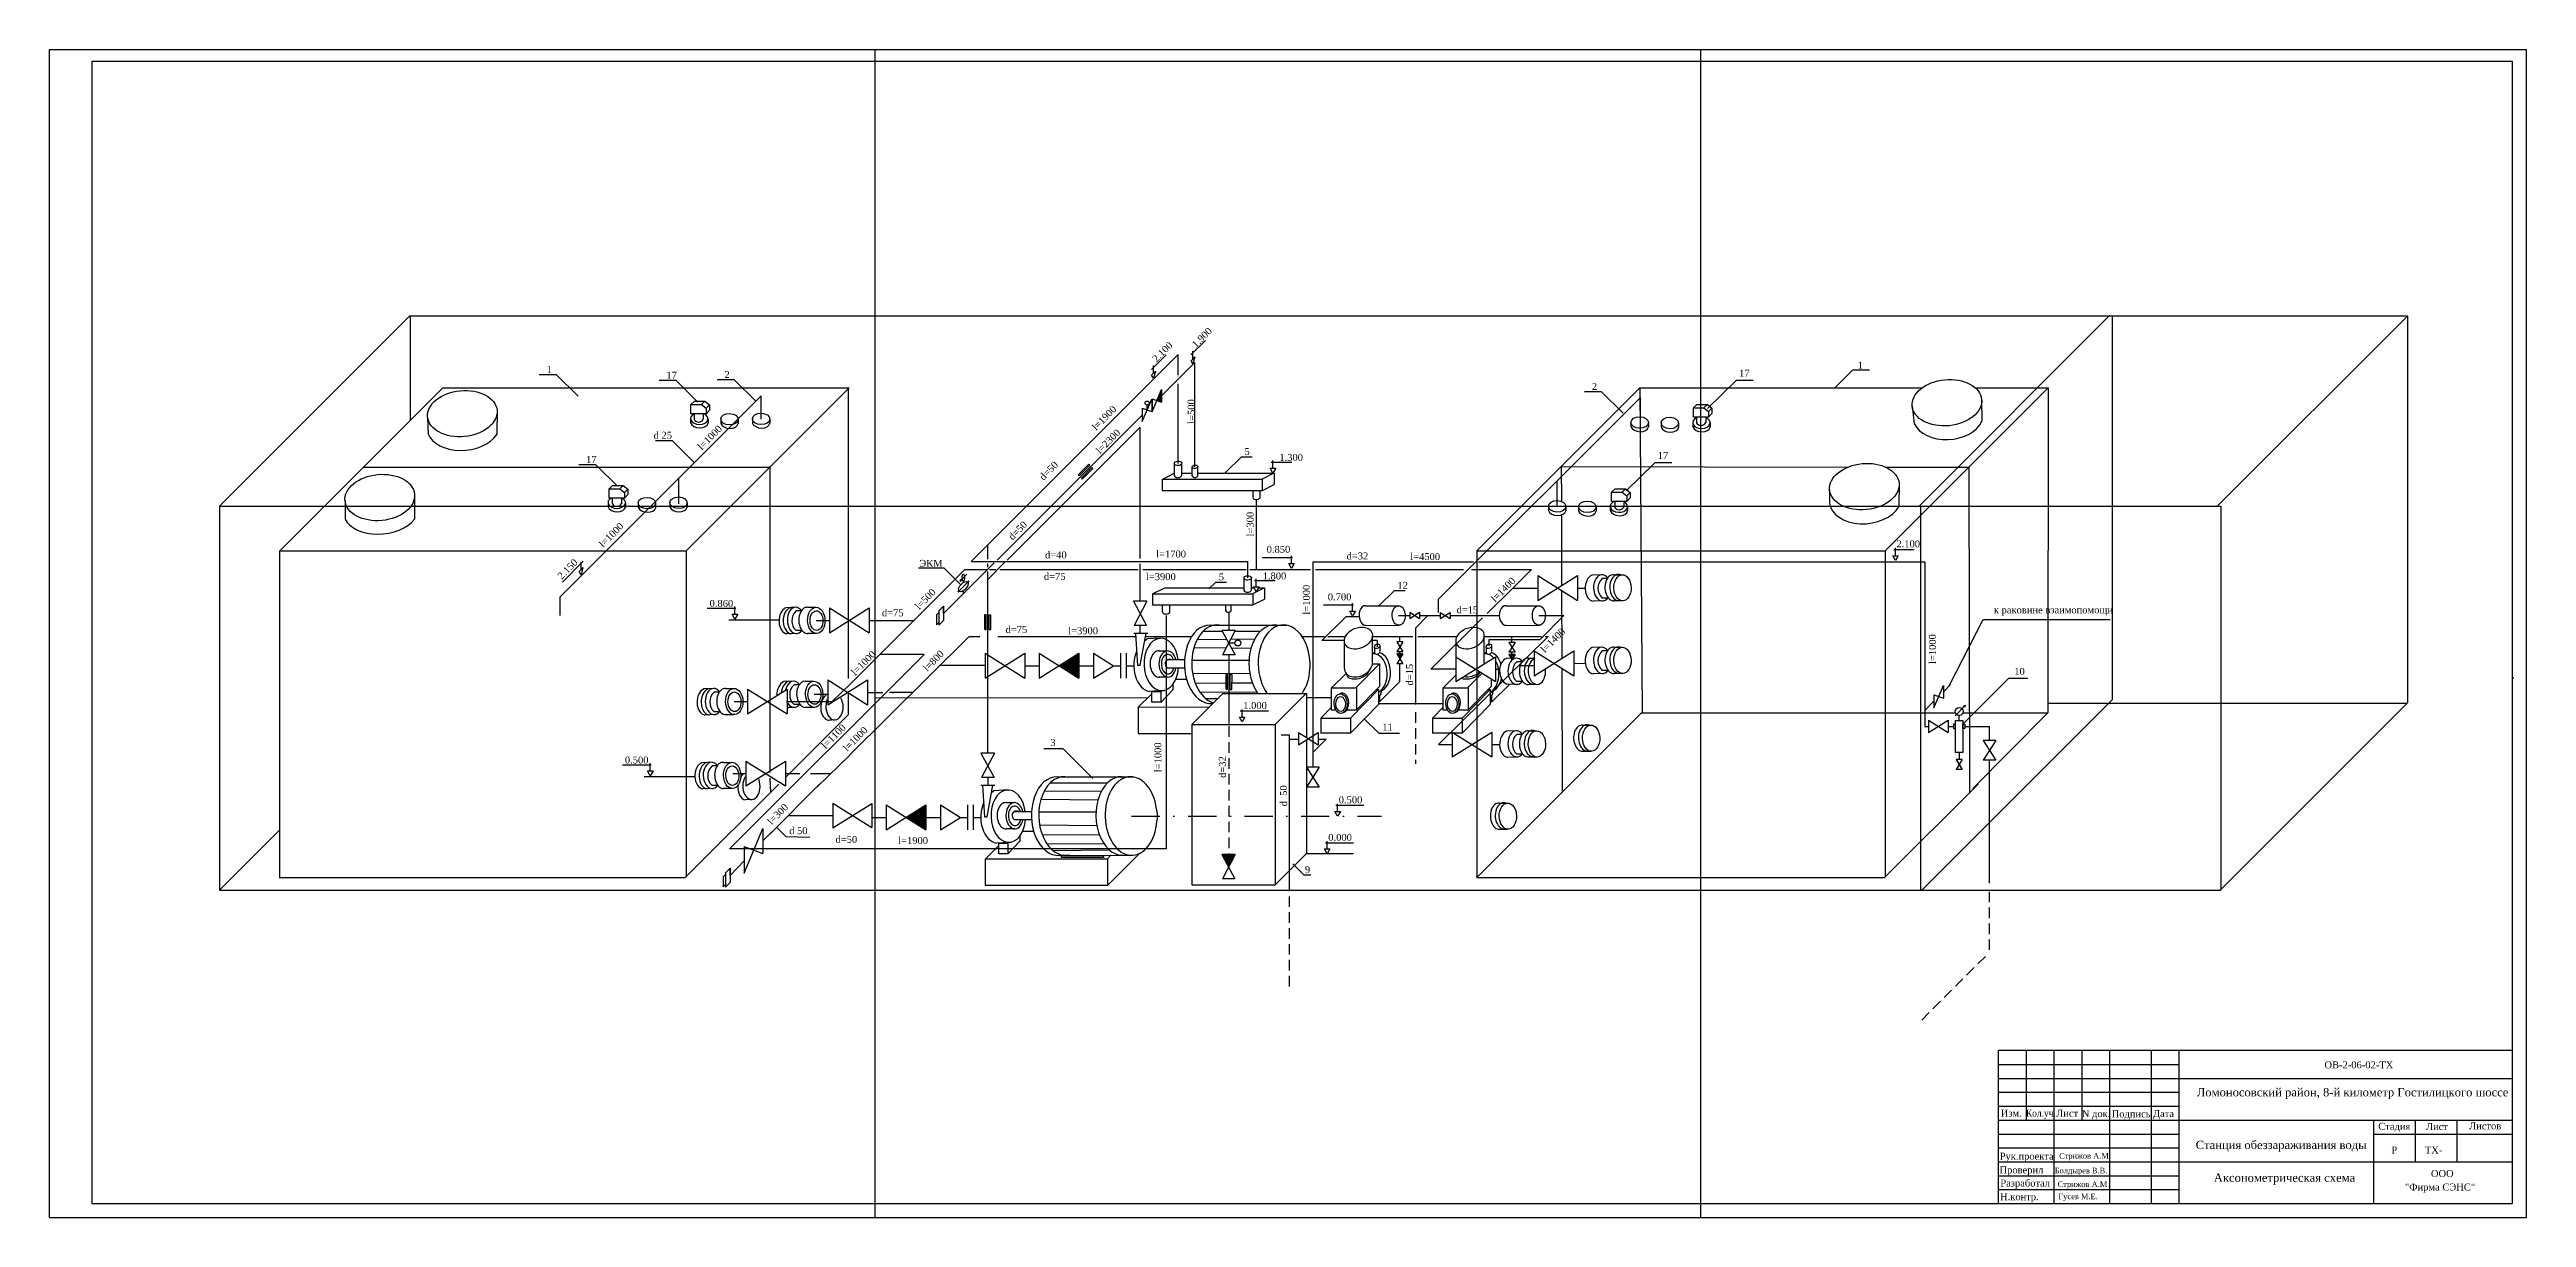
# Model space of a CAD drawing. Header units: millimetres. Extents: x 158645 to 1043550, y -60647 to 236438.
# Drawn here: x 372829 to 461929, y 86887 to 128887 of the extents above; entities that cross this region are included whole.
import ezdxf

# ---------------------------------------------------------------- set-up
doc = ezdxf.new("R2010")
doc.units = ezdxf.units.MM
doc.linetypes.add('DASHDOT', pattern=[25.4, 12.7, -6.35, 0, -6.35])
doc.linetypes.add('DASHED', pattern=[19.05, 12.7, -6.35])
doc.layers.add('опорудование', color=7, linetype='Continuous')
doc.styles.add('CН', font='TIMES.TTF')
doc.styles.add('СН с наклоном', font='TIMES.TTF', dxfattribs={"oblique": 15})
doc.dimstyles.new('СИС', dxfattribs={"dimscale": 0, "dimtxt": 100, "dimasz": 150, "dimexe": 100, "dimexo": 0.625, "dimgap": 100, "dimtad": 1, "dimdsep": 46, "dimtxsty": 'CН', "dimblk": 'OBLIQUE', "dimcen": 2.5, "dimclrd": 3, "dimclre": 3, "dimclrt": 7, "dimadec": 0, "dimazin": 0, "dimtm": 1e-09, "dimtfac": 1, "dimtmove": 0, "dimatfit": 3, "dimldrblk": 'NONE', "dimfxl": 0, "dimtolj": 1, "dimtzin": 0, "dimarcsym": 0})

msp = doc.modelspace()

# ---------------------------------------------------------------- texts
at = {"layer": 'опорудование', "color": 7, "ltscale": 80, "style": 'CН'}
for s, rotation, p in [('1.900', 44.96807246, (414069.028, 118142.94)), ('2.100', 44.96807246, (412649.494, 117626.017)), ('l=1900', 45.35493435, (410478.608, 115168.123)), ('l=500', 90.41991294, (414024.998, 115429.04)), ('l=1000', 45.35493435, (396291.444, 114463.437)), ('l=2300', 45.35493435, (410618.049, 114328.178)), ('d=50', 45.35493435, (408585.934, 113375.473)), ('l=1000', 45.35493435, (392744.99, 110963.185)), ('d=50', 45.35493435, (407470.818, 111226.216)), ('l=300', 90.41991294, (416146.658, 111378.992)), ('2.150', 45.35493435, (391256.703, 109815.563)), ('l=1000', 90.41991294, (418169.505, 108567.843)), ('l=1400', 45.35493435, (424832.112, 108995.615)), ('l=500', 45.35493435, (404110.741, 108724.434)), ('l=1400', 45.35493435, (426619.294, 107170.595)), ('l=1000', 90.41991294, (440690.963, 106791.072)), ('l=1000', 45.35493435, (401815.014, 106356.263)), ('l=800', 45.35493435, (404402.152, 106504.647)), ('d=15', 90.41991294, (421881.022, 106017.316)), ('l=1100', 45.35493435, (400744.581, 103715.942)), ('l=1000', 45.35493435, (401523.603, 103626.998)), ('l=1000', 90.41991294, (412827.579, 102897.911)), ('d=32', 90.41991294, (415146.526, 102695.089)), ('l=300', 45.35493435, (398800.514, 100990.414)), ('d  50', 90.41991294, (417349.03, 101673.565))]:
    msp.add_text(s, height=250, rotation=rotation, dxfattribs=at).set_placement(p)
for s, p in [('1', (437873.278, 117408.801)), ('1', (390709.077, 117256.799)), ('17', (395019.21, 117048.697)), ('2', (397106.619, 117077.271)), ('2', (428309.002, 116645.723)), ('17', (433604.298, 117123.917)), ('d 25', (394559.419, 114891.957)), ('17', (392131.095, 114020.747)), ('5', (415812.533, 114304.068)), ('1.300', (417067.65, 114096.046)), ('17', (430678.969, 114163.416)), ('ЭКМ', (404119.095, 110285.303)), ('d=40', (408639.795, 110589.565)), ('l=1700', (412635.37, 110620.927)), ('0.850', (416611.813, 110788.907)), ('d=32', (419487.773, 110550.709)), ('l=4500', (421777.197, 110527.851)), ('2.100', (439264.834, 110988.881)), ('d=75', (408599.055, 109816.244)), ('l=3900', (412268.668, 109806.911)), ('5', (414889.981, 109798.388)), ('1.800', (416468.959, 109831.806)), ('12', (421316.334, 109494.324)), ('0.860', (396572.79, 108843.127)), ('d=75', (402770.643, 108506.198)), ('0.700', (418810.265, 109080.771)), ('d=15', (423440.919, 108615.509)), ('к раковине взаимопомощи', (442771.262, 108611.912)), ('d=75', (407218.941, 107906.236)), ('l=3900', (409472.126, 107860.993)), ('10', (443505.002, 106396.591)), ('1.000', (415768.941, 105172.483)), ('11', (420769.825, 104394.456)), ('0.500', (393525.877, 103211.374)), ('3', (408829.956, 103841.239)), ('0.500', (419203.527, 101780.394)), ('d 50', (399435.32, 100671.667)), ('0.000', (418828.103, 100431.959)), ('d=50', (401103.056, 100359.1)), ('l=1900', (403356.241, 100313.857)), ('9', (417987.182, 99270.376))]:
    msp.add_text(s, height=250, dxfattribs=at).set_placement(p)
at = {"layer": 'опорудование'}
for s, height, style, p in [('ОВ-2-06-02-ТХ', 250, 'CН', (454663.635, 92249.812)), ('Ломоносовский район, 8-й километр Гостилицкого шоссе', 300, 'СН с наклоном', (450067.767, 91240.74)), ('Изм.', 250, 'CН', (443017.801, 90513.114)), ('Лист', 250, 'CН', (445012.541, 90510.794)), ('N док.', 250, 'CН', (445935.277, 90494.442)), ('Подпись', 250, 'CН', (447008.375, 90487.457)), ('Дата', 250, 'CН', (448491.649, 90497.532)), ('Стадия', 250, 'CН', (456598.111, 90040.026)), ('Лист', 250, 'CН', (458312.433, 90032.447)), ('Листов', 250, 'CН', (459863.52, 90056.128)), ('Рук.проекта', 250, 'CН', (442979.786, 88965.209)), ('Стрижов А.М.', 200, 'CН', (445118.253, 89001.656)), ('Cтанция обеззараживания воды', 300, 'CН', (450031.006, 89346.391)), ('Р', 250, 'CН', (457068.791, 89185.189)), ('ТХ-', 250, 'CН', (458274.128, 89185.189)), ('Проверил', 250, 'CН', (442975.512, 88473.251)), ('Разработал', 250, 'CН', (443002.866, 87999.509)), ('Болдырев В.В.', 200, 'CН', (444963.247, 88473.251)), ('Аксонометрическая схема', 300, 'CН', (450680.375, 88168.567)), ('ООО', 250, 'CН', (458492.824, 88341.331)), ('Н.контр.', 250, 'CН', (442993.748, 87507.546)), ('Стрижов А.М.', 200, 'CН', (445063.545, 87981.288)), ('Гусев М.Е.', 200, 'CН', (445090.899, 87543.987)), ('"Фирма СЭНС"', 250, 'CН', (457558.783, 87856.239))]:
    msp.add_text(s, height=height, dxfattribs=dict(at, style=style)).set_placement(p)
at = {"layer": 'опорудование', "style": 'CН', "width": 0.9}
msp.add_text('Кол.уч.', height=250, dxfattribs=at).set_placement((443922.311, 90513.114))

# ---------------------------------------------------------------- blocks, each defined once
blk = doc.blocks.new('_None')
blk = doc.blocks.new('_Oblique')
at = {"color": 0, "lineweight": -2}
blk.add_line((-0.5, -0.5), (0.5, 0.5), dxfattribs=at)

# ---------------------------------------------------------------- hatches: boundary and pattern name
at = {"layer": 'опорудование', "ltscale": 80}
for color, points in [(4, [(412664.27, 116268.274), (412829.302, 116209.588), (412829.302, 116656.684)]), (7, [(409145.766, 106730.375), (409859.766, 106283.278), (409859.766, 107177.471)]), (40, [(421511.791, 107150.785), (421288.243, 107150.785), (421400.017, 106972.285)]), (40, [(425547.989, 107136.071), (425324.441, 107136.071), (425436.215, 106957.571)]), (7, [(403641.423, 101273.107), (404355.423, 100826.01), (404355.423, 101720.203)]), (160, [(415478.503, 99938.509), (414996.414, 99938.509), (415241.922, 99485.559)])]:
    msp.add_hatch(color=color, dxfattribs=at).paths.add_polyline_path(points)
h = msp.add_hatch(color=7, dxfattribs=at)
h.paths.add_polyline_path([(409338.286, 106850.928), (409145.766, 106730.375), (409859.766, 106283.278), (409859.766, 106850.928)])
h.paths.add_polyline_path([(409859.766, 106850.928), (409859.766, 107177.471), (409338.286, 106850.928)])
h = msp.add_hatch(color=7, dxfattribs=at)
h.paths.add_polyline_path([(403833.944, 101393.661), (403641.423, 101273.107), (404355.423, 100826.01), (404355.423, 101393.661)])
h.paths.add_polyline_path([(404355.423, 101393.661), (404355.423, 101720.203), (403833.944, 101393.661)])

# ---------------------------------------------------------------- linework, layer by layer
at = {"layer": 'Defpoints', "color": 3}
for p, q in [((402529.225, 86887.163), (402529.225, 128887.163)), ((432229.225, 86887.163), (432229.225, 128887.163))]:
    msp.add_line(p, q, dxfattribs=at)
at = {"layer": 'опорудование'}
for p, q in [((372829.225, 86887.163), (372829.225, 128887.163)), ((372829.225, 128887.163), (461929.225, 128887.163)), ((461429.225, 128461.57), (374355.734, 128461.57)), ((374355.734, 128461.57), (374355.734, 87387.163)), ((461429.225, 87387.163), (461429.225, 128461.57)), ((461929.225, 86887.163), (461929.225, 128887.163)), ((461429.225, 92887.163), (442929.225, 92887.163)), ((442929.225, 92887.163), (442929.225, 87387.163)), ((443929.225, 92887.163), (443929.225, 90387.163)), ((444929.225, 92887.163), (444929.225, 87387.163)), ((445929.225, 92887.163), (445929.225, 90387.163)), ((446929.225, 92887.163), (446929.225, 87387.163)), ((448429.225, 92887.163), (448429.225, 87387.163)), ((449429.225, 92887.163), (449429.225, 87387.163)), ((442929.225, 92387.163), (449429.225, 92387.163)), ((442929.225, 91887.163), (461429.225, 91887.163)), ((442929.225, 91387.163), (449429.225, 91387.163)), ((442929.225, 90887.163), (449429.225, 90887.163)), ((442929.225, 90387.163), (461429.225, 90387.163)), ((456429.225, 90387.163), (456429.225, 87387.163)), ((457929.225, 90387.163), (457929.225, 88887.163)), ((459429.225, 90387.163), (459429.225, 88887.163)), ((442929.225, 89887.163), (449429.225, 89887.163)), ((442929.225, 89387.163), (449429.225, 89387.163)), ((456429.225, 89887.163), (461429.225, 89887.163)), ((442929.225, 88887.163), (461429.225, 88887.163)), ((442929.225, 88387.163), (449429.225, 88387.163)), ((374355.734, 87387.163), (461429.225, 87387.163)), ((442929.225, 87887.163), (449429.225, 87887.163)), ((372829.225, 86887.163), (461929.225, 86887.163))]:
    msp.add_line(p, q, dxfattribs=at)
at = {"layer": 'опорудование', "color": 3, "ltscale": 80}
for p, q in [((378937.364, 112460.417), (385791.701, 119307.676)), ((385791.701, 119307.676), (457650.275, 119307.676)), ((385796.843, 119312.804), (385797.711, 115541.55)), ((440090.728, 112482.974), (446945.066, 119330.234)), ((447023.511, 119274.022), (447023.511, 105503.117)), ((450802.65, 112460.417), (457656.987, 119307.676)), ((457650.275, 119307.676), (457650.275, 105395.491)), ((378937.364, 112460.417), (450937.364, 112460.417)), ((378937.364, 112460.417), (378937.364, 98660.417)), ((440137.364, 112460.417), (440137.364, 98660.417)), ((450937.364, 112460.417), (450937.364, 98660.417)), ((402529.225, 105579.143), (412343.216, 105584.033)), ((418043.175, 105586.873), (418944.521, 105587.322)), ((420646.829, 105369.197), (422961.259, 105370.327)), ((440173.737, 98660.417), (447023.511, 105503.117)), ((444710.009, 105380.949), (457642.041, 105387.265)), ((450908.239, 98660.417), (457650.275, 105395.491)), ((378939.065, 98654.902), (381098.344, 100811.953)), ((378937.364, 98660.417), (450937.364, 98660.417))]:
    msp.add_line(p, q, dxfattribs=at)
at = {"layer": 'опорудование', "color": 1, "ltscale": 80}
for p, q in [((405981.619, 110473.02), (413432.286, 117914.966)), ((414032.664, 117634.783), (412829.302, 116432.664)), ((413429.58, 117190.638), (413432.286, 117914.966)), ((414032.664, 113885.334), (414032.664, 117634.783)), ((413432.286, 114005.553), (413432.286, 116867.188)), ((398427.942, 116436.583), (391183.087, 109199.209)), ((398427.942, 115590.822), (398427.942, 116436.583)), ((430057.663, 116375.296), (422779.55, 109104.698)), ((430057.663, 115447.135), (430057.663, 116375.296)), ((412137.884, 115741.961), (406911.596, 110528.643)), ((407274.206, 110524.984), (412061.901, 115308.016)), ((412061.901, 110580.365), (412061.901, 115308.016)), ((395463.179, 112554.105), (395463.179, 113474.881)), ((427059.642, 112459.594), (427059.642, 113380.371)), ((416235.038, 112716.182), (416234.23, 110205.729)), ((406577.834, 110554.542), (406577.834, 111066.934)), ((401646.749, 106082.56), (405758.769, 110186.524)), ((406811.579, 110428.875), (404981.135, 108602.973)), ((405758.769, 110186.524), (406364.65, 110186.524)), ((405981.619, 110473.02), (415935.318, 110473.02)), ((406188.338, 110186.524), (406543.255, 110186.524)), ((406577.834, 109829.29), (407185.606, 110436.471)), ((406577.834, 110274.448), (406577.834, 110391.407)), ((406577.834, 103584.631), (406577.834, 110119.698)), ((406638.002, 110187.85), (406872.826, 110187.85)), ((407014.45, 110187.85), (411991.96, 110187.85)), ((412157.078, 110187.85), (415877.22, 110187.85)), ((415935.318, 109895.018), (415935.318, 110473.02)), ((416003.144, 110187.85), (417796.439, 110187.85)), ((416234.173, 110369.045), (416234.126, 110175.73)), ((416235.038, 110426.576), (416235.038, 110357.3)), ((417530.189, 110186.524), (418190.88, 110186.524)), ((418272.558, 110462.155), (418272.558, 103075.1)), ((418272.558, 110462.155), (424046.629, 110462.155)), ((418370.673, 110186.524), (423693.442, 110186.524)), ((423983.967, 110186.524), (426139.124, 110186.524)), ((424231.927, 110462.155), (440290.8, 110462.155)), ((425468.238, 109522.305), (426139.124, 110186.524)), ((440290.8, 110462.155), (440290.8, 104545.616)), ((391183.087, 109199.209), (391183.087, 108536.954)), ((404815.264, 108706.543), (404981.135, 108872.243)), ((404815.264, 108706.543), (404815.264, 108192.793)), ((404981.135, 108613.786), (404981.135, 108873.207)), ((404981.135, 108872.243), (404981.135, 108358.493)), ((422779.55, 109104.698), (422779.058, 108646.451)), ((424540.555, 108603.84), (425468.238, 109522.305)), ((425468.238, 109522.305), (426370.295, 109512.988)), ((427792.93, 109522.997), (428070.857, 109522.997)), ((400411.066, 108358.434), (400884.073, 108358.434)), ((402312.073, 108359.126), (403685.937, 108359.126)), ((403092.741, 108359.126), (403940.073, 108359.126)), ((404734.901, 108564.262), (404815.264, 108644.542)), ((404734.901, 108564.262), (404735.565, 108200.386)), ((404735.565, 108200.386), (404815.262, 108280.001)), ((404813.646, 108191.176), (404981.135, 108358.493)), ((412990.707, 108535.397), (412990.707, 100139.224)), ((415245.882, 108663.34), (415245.882, 107995.827)), ((421934.529, 108540.864), (421935.912, 108540.864)), ((422521.519, 106604.866), (424380.212, 108445.09)), ((424540.555, 108603.84), (424540.555, 108603.84)), ((404288.104, 107130.38), (397285.268, 100139.224)), ((401593.289, 103494.075), (405910.712, 107781.616)), ((404288.104, 107130.38), (402696.626, 107130.38)), ((407022.564, 107781.616), (411914.573, 107781.616)), ((412250.632, 107781.616), (413914.466, 107781.616)), ((415245.882, 107123.291), (415245.882, 104655.064)), ((417884.559, 107781.616), (418686.619, 107781.616)), ((418810.083, 107781.616), (419447.137, 107781.616)), ((420412.624, 107781.616), (421871.995, 107781.616)), ((422048.776, 107781.616), (423463.875, 107781.616)), ((422792.463, 103893.042), (426736.562, 107781.616)), ((424429.363, 107781.616), (426500.448, 107781.616)), ((424612.793, 107673.753), (426447.63, 107673.753)), ((426627.727, 107781.616), (426736.562, 107781.616)), ((400980.601, 105440.995), (401655.062, 106089.411)), ((406473.188, 106737.891), (404888.318, 106737.891)), ((407916.865, 106730.375), (408434.95, 106730.375)), ((409859.766, 106730.375), (410385.503, 106730.375)), ((423414.572, 106604.866), (422521.519, 106604.866)), ((424842.053, 106600.272), (424998.697, 106600.272)), ((425686.392, 106740.672), (426237.044, 106740.672)), ((427665.044, 106811.866), (428075.696, 106815.606)), ((397460.708, 105440.302), (397933.715, 105440.302)), ((399361.715, 105440.995), (400980.601, 105440.995)), ((400334.893, 105701.883), (400807.9, 105701.883)), ((402258.612, 105770.642), (402807.165, 105770.642)), ((403039.224, 105778.158), (403881.799, 105778.158)), ((441380.713, 104931.959), (441742.65, 105293.528)), ((441742.65, 105293.528), (441663.491, 105259.626)), ((441737.011, 105293.528), (441720.041, 105225.725)), ((440290.8, 104545.616), (440414.439, 104545.616)), ((440414.439, 104773.109), (441128.439, 104326.012)), ((440414.439, 104326.012), (441128.439, 104773.109)), ((440414.439, 104773.109), (440414.439, 104326.012)), ((441128.439, 104773.109), (441128.439, 104326.012)), ((441131.876, 104545.616), (441312.858, 104545.616)), ((441386.379, 104545.616), (441386.655, 104545.616)), ((441386.379, 104545.616), (441386.655, 104545.616)), ((441522.116, 104762.48), (441522.116, 104943.264)), ((441656.913, 104545.616), (441657.825, 104545.616)), ((441731.345, 104545.616), (442612.763, 104545.616)), ((442612.763, 104056.81), (442612.763, 104545.616)), ((400446.952, 102372.817), (401619.244, 103510.972)), ((417132.815, 104238.613), (417418.599, 104238.613)), ((417418.599, 104238.613), (417418.599, 99004.914)), ((417458.023, 104089.619), (417752.548, 104089.619)), ((418749.978, 104089.619), (418284.798, 103624.917)), ((418483.331, 104089.619), (418749.978, 104089.619)), ((422792.463, 103893.042), (423286.686, 103893.042)), ((424714.686, 103893.735), (424992.342, 103893.735)), ((441524.244, 103598.256), (441524.244, 103344.423)), ((442836.373, 104044.494), (442389.276, 104044.494)), ((442836.373, 104044.494), (442389.276, 103330.494)), ((442389.276, 104044.494), (442836.373, 103330.494)), ((397407.247, 102851.817), (397880.254, 102851.817)), ((398733.853, 100675.028), (400531.514, 102471.681)), ((399308.254, 102852.51), (399823.307, 102852.51)), ((400206.139, 102852.51), (400932.764, 102852.51)), ((441412.293, 103349.994), (441635.841, 102992.994)), ((441635.841, 103349.994), (441412.293, 102992.994)), ((441635.841, 103349.994), (441412.293, 103349.994)), ((441635.841, 102992.994), (441412.293, 102992.994)), ((442836.373, 103330.494), (442389.276, 103330.494)), ((442601.182, 103319.569), (442601.182, 98906.541)), ((399406.321, 101340.481), (401007.235, 101340.481)), ((402412.522, 101273.107), (402930.608, 101273.107)), ((404355.423, 101273.107), (404881.16, 101273.107)), ((412990.707, 100139.224), (397285.268, 100139.224)), ((397063.442, 99140.215), (397143.804, 99220.494)), ((397063.442, 99140.215), (397064.105, 98776.339)), ((397142.186, 98767.129), (397309.675, 98934.445)), ((397143.804, 99282.496), (397309.675, 99448.196)), ((397143.804, 99282.496), (397143.804, 98768.746)), ((397309.675, 99189.739), (397810.713, 99707.669)), ((397309.675, 99189.739), (397309.675, 99449.159)), ((397309.675, 99448.196), (397309.675, 98934.445)), ((397064.105, 98776.339), (397143.803, 98855.954))]:
    msp.add_line(p, q, dxfattribs=at)
at = {"layer": 'опорудование', "color": 7, "ltscale": 80}
for p, q in [((412468.5, 117386.722), (412993.462, 117911.099)), ((413888.034, 117903.645), (414412.996, 118428.022)), ((413892.127, 117696.858), (414033.347, 117836.371)), ((413957.003, 117584.687), (413892.127, 117696.858)), ((413957.003, 117757.512), (413957.003, 118037.867)), ((414033.347, 117836.371), (413957.003, 117584.687)), ((386976.321, 116721.776), (386976.32, 116717.353)), ((412472.593, 117179.935), (412613.813, 117319.448)), ((412537.469, 117067.764), (412472.593, 117179.935)), ((412537.469, 117240.589), (412537.469, 117520.944)), ((412613.813, 117319.448), (412537.469, 117067.764)), ((381098.344, 110847.036), (386976.32, 116718.943)), ((386974.73, 116717.353), (401588.86, 116717.353)), ((388929.544, 115914.703), (388916.664, 115038.57)), ((395724.475, 110859.024), (401588.86, 116717.353)), ((395902.116, 116119.227), (396025.381, 116242.873)), ((396022.679, 116240.174), (396025.381, 116242.873)), ((396283.152, 116119.227), (396407.169, 116242.873)), ((396283.152, 116119.227), (396449.098, 115986.345)), ((396405.4, 116237.949), (396569.661, 116106.417)), ((396448.774, 115988.268), (396568.209, 116107.579)), ((396448.849, 115791.006), (396569.661, 115914.652)), ((401559.766, 116704.215), (401554.449, 106274.164)), ((424170.441, 110862.579), (430031.267, 116717.353)), ((430031.063, 116717.835), (430124.289, 105029.756)), ((430031.267, 116717.353), (440182.729, 116717.353)), ((431960.9, 115999.064), (432084.165, 116122.709)), ((432081.463, 116120.01), (432084.165, 116122.709)), ((432341.936, 115999.064), (432465.954, 116122.709)), ((432341.936, 115999.064), (432507.883, 115866.181)), ((432464.185, 116117.785), (432628.445, 115986.253)), ((432507.559, 115868.105), (432626.993, 115987.416)), ((438858.058, 110859.024), (444722.442, 116717.353)), ((439830.788, 116065.26), (439909.18, 115437.479)), ((442110.032, 116717.353), (444722.442, 116717.353)), ((442331.57, 116307.913), (442339.747, 115522.931)), ((444722.197, 116717.503), (444709.632, 105029.849)), ((386428.762, 115672.05), (386445.681, 115068.626)), ((395888.93, 115619.213), (395888.93, 115461.049)), ((396011.955, 115791.371), (396011.955, 115589.162)), ((396345.174, 115791.371), (396345.174, 115592.264)), ((396516.824, 115601.941), (396517.545, 115452.157)), ((396974.784, 115601.284), (396974.784, 115443.12)), ((397602.678, 115584.012), (397603.399, 115434.228)), ((398111.334, 115613.689), (398111.334, 115455.525)), ((398739.228, 115596.417), (398739.949, 115446.633)), ((429716.124, 115484.236), (429716.124, 115326.072)), ((430344.018, 115466.965), (430344.739, 115317.181)), ((430801.978, 115466.307), (430801.978, 115308.143)), ((431429.872, 115449.036), (431430.593, 115299.252)), ((431938.528, 115478.712), (431938.528, 115320.548)), ((432070.739, 115671.207), (432070.739, 115468.999)), ((432403.959, 115671.207), (432403.959, 115472.101)), ((432507.634, 115670.843), (432628.445, 115794.488)), ((432566.422, 115461.441), (432567.143, 115311.657)), ((416770.483, 114054.656), (417512.479, 114054.656)), ((416835.852, 113831.902), (416835.852, 114112.257)), ((384123.793, 113872.644), (398756.883, 113872.644)), ((392961.817, 113085.721), (393085.082, 113209.367)), ((393082.38, 113206.668), (393085.082, 113209.367)), ((393342.853, 113085.721), (393466.871, 113209.367)), ((393465.102, 113204.443), (393629.362, 113072.911)), ((398739.106, 113909.3), (398739.106, 102889.37)), ((412851.471, 113430.366), (413286.735, 113647.757)), ((412851.471, 113438.228), (416451.471, 113438.228)), ((412851.471, 113413.815), (412851.471, 113035.196)), ((413286.735, 113647.757), (413295.22, 113647.757)), ((413286.735, 113647.757), (413295.22, 113647.757)), ((413295.22, 113559.936), (413295.22, 113985.579)), ((413557.04, 113585.114), (413557.04, 113998.297)), ((413557.04, 113647.757), (413935.941, 113647.757)), ((413935.941, 113551.122), (413935.941, 113870.354)), ((414132.306, 113570.006), (414132.306, 113879.893)), ((414132.306, 113647.757), (416875.983, 113647.757)), ((416435.241, 113435.722), (416859.781, 113647.757)), ((416451.471, 113438.228), (416451.471, 113035.196)), ((416458.81, 113035.196), (416875.983, 113243.551)), ((416835.852, 113659.077), (416735.895, 113831.902)), ((416735.895, 113831.902), (416935.809, 113831.902)), ((416935.809, 113831.902), (416835.852, 113659.077)), ((416875.983, 113647.757), (416875.983, 113243.551)), ((427211.112, 113892.964), (437521.876, 113872.644)), ((427211.112, 113892.964), (427213.909, 112637.873)), ((438872.113, 113872.644), (441872.772, 113872.644)), ((439361.141, 113291.907), (439356.1, 112444.575)), ((441872.772, 113872.644), (441899.16, 102150.99)), ((383458.332, 112656.043), (383458.949, 112001.364)), ((385959.114, 112898.697), (385954.613, 111994.677)), ((392918.501, 112603.206), (392918.501, 112445.042)), ((393071.656, 112757.865), (393071.656, 112554.702)), ((393342.853, 113085.721), (393508.799, 112952.839)), ((393404.876, 112757.865), (393404.876, 112548.103)), ((393508.476, 112954.762), (393627.91, 113074.073)), ((393508.551, 112757.5), (393629.362, 112881.146)), ((393546.395, 112585.935), (393547.116, 112436.15)), ((394004.354, 112585.277), (394004.354, 112427.113)), ((394632.249, 112568.006), (394632.969, 112418.221)), ((395140.905, 112597.682), (395140.905, 112439.518)), ((395768.799, 112580.411), (395769.52, 112430.627)), ((412851.471, 113035.196), (416458.81, 113035.196)), ((416121.037, 112801.309), (416121.037, 113035.196)), ((416382.856, 112803.599), (416382.856, 113035.196)), ((426745.695, 112468.23), (426745.695, 112310.066)), ((427373.589, 112450.958), (427374.31, 112301.174)), ((427831.548, 112450.301), (427831.548, 112292.137)), ((428459.442, 112433.029), (428460.163, 112283.245)), ((428968.099, 112462.706), (428968.099, 112304.542)), ((429020.602, 112965.558), (429143.866, 113089.203)), ((429130.44, 112637.701), (429130.44, 112434.539)), ((429141.164, 113086.504), (429143.866, 113089.203)), ((429401.637, 112965.558), (429525.655, 113089.203)), ((429401.637, 112965.558), (429567.584, 112832.676)), ((429463.66, 112637.701), (429463.66, 112427.939)), ((429523.886, 113084.279), (429688.147, 112952.747)), ((429567.26, 112834.599), (429686.694, 112953.91)), ((429567.335, 112637.337), (429688.147, 112760.982)), ((429595.993, 112445.434), (429596.714, 112295.65)), ((436860.359, 113049.253), (436860.359, 112575.961)), ((427214.999, 112148.78), (427220.653, 109611.742)), ((381098.344, 110859.024), (395731.434, 110859.024)), ((381098.344, 110859.024), (381098.344, 99135.182)), ((391284.89, 109734.138), (392029.216, 110487.743)), ((395731.434, 110859.024), (395731.434, 99135.182)), ((416454.931, 110626.183), (417542.453, 110626.183)), ((417506.008, 110403.429), (417506.008, 110683.785)), ((424167.665, 110859.024), (438865.017, 110859.024)), ((424167.665, 110859.024), (424167.665, 99110.417)), ((438865.017, 110859.024), (438865.017, 99135.182)), ((439232.612, 110509.2), (439132.655, 110682.025)), ((439132.655, 110682.025), (439332.569, 110682.025)), ((439167.244, 110904.779), (439909.239, 110904.779)), ((439232.612, 110682.025), (439232.612, 110962.38)), ((439332.569, 110682.025), (439232.612, 110509.2)), ((392018.438, 110255.704), (391879.188, 110114.947)), ((391946.996, 109997.707), (391879.188, 110114.947)), ((391946.996, 110170.531), (391946.996, 110450.887)), ((392018.438, 110255.704), (391946.996, 109997.707)), ((415802.245, 109438.664), (415802.245, 109864.307)), ((416064.064, 109463.843), (416064.064, 109877.025)), ((416171.792, 109790.416), (416913.788, 109790.416)), ((416237.161, 109567.662), (416237.161, 109848.018)), ((417406.051, 110403.429), (417605.964, 110403.429)), ((417506.008, 110230.605), (417406.051, 110403.429)), ((417605.964, 110403.429), (417506.008, 110230.605)), ((426364.93, 109970.094), (427792.93, 109075.901)), ((426364.93, 109075.901), (427792.93, 109970.094)), ((426364.93, 109970.094), (426364.93, 109075.901)), ((427792.93, 109970.094), (427792.93, 109075.901)), ((428704.345, 110001.727), (428309.356, 109988.553)), ((428866.621, 109870.959), (428685.886, 109870.959)), ((429095.778, 110000.942), (429386.752, 110000.942)), ((396481.296, 108801.737), (397520.986, 108801.737)), ((397484.541, 108578.983), (397484.541, 108859.338)), ((399704.477, 108829.347), (399309.487, 108816.174)), ((400095.909, 108828.563), (400386.883, 108828.563)), ((400884.073, 107912.03), (402312.073, 108806.223)), ((400884.073, 108806.223), (402312.073, 107912.03)), ((400884.073, 108806.223), (400884.073, 107912.03)), ((402312.073, 108806.223), (402312.073, 107912.03)), ((411815.653, 109051.06), (412289.659, 108176.544)), ((412297.743, 109051.06), (411815.653, 109051.06)), ((412297.743, 109051.06), (411840.972, 108176.544)), ((412509.351, 109309.094), (412944.616, 109526.485)), ((412509.351, 109316.956), (416109.351, 109316.956)), ((412509.351, 109309.094), (412509.351, 108913.924)), ((412509.351, 108913.924), (415336.883, 108913.924)), ((412868.718, 108680.037), (412868.718, 108913.924)), ((412944.616, 109526.485), (412953.101, 109526.485)), ((412944.616, 109526.485), (412953.101, 109526.485)), ((412944.616, 109526.485), (413913.805, 109526.485)), ((413130.537, 108682.327), (413130.537, 108913.924)), ((413790.186, 109526.485), (415802.245, 109526.485)), ((415140.518, 108704.745), (415140.518, 108913.924)), ((415336.883, 108723.629), (415336.883, 108913.924)), ((415336.883, 108913.924), (416116.691, 108913.924)), ((416064.064, 109526.485), (416161.019, 109526.485)), ((416093.121, 109314.45), (416517.661, 109526.485)), ((416109.351, 109316.956), (416109.351, 108913.924)), ((416116.691, 108913.924), (416533.864, 109122.28)), ((416237.161, 109394.837), (416137.204, 109567.662)), ((416137.204, 109567.662), (416337.118, 109567.662)), ((416337.118, 109567.662), (416237.161, 109394.837)), ((416313.302, 109526.485), (416533.864, 109526.485)), ((416533.864, 109526.485), (416533.864, 109122.28)), ((418653.383, 108918.047), (419740.904, 108918.047)), ((419704.459, 108695.293), (419704.459, 108975.649)), ((420159.405, 108887.272), (421349.14, 108887.272)), ((425203.585, 108887.272), (426393.32, 108887.272)), ((427221.049, 109434.005), (427226.508, 106984.358)), ((428730.776, 109059.9), (428339.478, 109046.345)), ((428889.212, 109163.812), (428685.886, 109163.812)), ((429100.472, 109067.976), (429410.218, 109067.976)), ((399071.454, 108366.675), (397260.318, 108366.675)), ((397384.584, 108578.983), (397584.498, 108578.983)), ((397484.541, 108406.158), (397384.584, 108578.983)), ((397584.498, 108578.983), (397484.541, 108406.158)), ((399730.907, 107887.521), (399339.609, 107873.966)), ((399866.753, 108698.579), (399686.017, 108698.579)), ((399889.343, 107991.433), (399686.017, 107991.433)), ((400100.604, 107895.596), (400410.349, 107895.596)), ((411830.667, 107893.634), (412336.022, 107893.634)), ((412289.659, 108176.544), (411840.972, 108176.544)), ((411973.203, 106741.579), (411908.414, 107890.864)), ((412059.297, 108597.384), (412059.297, 108605.775)), ((412061.901, 108596.747), (412061.901, 108599.526)), ((412062.276, 106745.548), (412271.233, 107894.934)), ((414326.635, 107969.711), (415014.56, 107969.733)), ((414580.947, 108188.571), (417338.648, 108188.571)), ((415466.777, 107969.748), (416386.204, 107969.777)), ((419704.459, 108522.469), (419604.502, 108695.293)), ((419604.502, 108695.293), (419804.416, 108695.293)), ((419804.416, 108695.293), (419704.459, 108522.469)), ((420179.228, 108180.902), (421364.632, 108180.841)), ((420413.665, 106795.226), (420414.849, 107817.979)), ((424430.403, 106795.226), (424431.587, 107817.979)), ((425223.408, 108180.902), (426408.812, 108180.841)), ((406488.865, 107177.471), (407916.865, 106283.278)), ((406488.865, 106283.278), (407916.865, 107177.471)), ((406488.865, 107177.471), (406488.865, 106283.278)), ((407916.865, 107177.471), (407916.865, 106283.278)), ((408431.766, 107177.471), (408431.766, 106283.278)), ((408431.766, 106283.278), (409859.766, 107177.471)), ((408431.766, 107177.471), (409859.766, 106283.278)), ((409859.766, 107177.471), (409859.766, 106283.278)), ((410385.503, 107177.471), (411099.503, 106730.375)), ((410385.503, 107177.471), (410385.503, 106283.278)), ((412284.138, 107668.505), (412219.638, 107611.231)), ((412796.805, 107717.658), (412323.045, 107691.311)), ((412734.296, 107261.504), (413025.27, 107261.504)), ((413049.453, 106948.69), (413656.827, 106948.69)), ((413919.484, 106931.558), (415976.203, 106931.558)), ((413995.464, 107381.177), (415154.036, 107370.985)), ((414112.786, 107674.53), (415170.184, 107682.615)), ((415317.392, 107683.741), (416180.694, 107690.342)), ((415339.981, 107369.349), (416049.753, 107363.105)), ((419406.644, 106632.627), (419406.556, 107621.747)), ((420491.528, 107388.893), (420487.246, 107202.813)), ((420688.372, 107441.783), (420684.59, 107262.242)), ((423414.572, 107051.962), (423414.572, 106157.769)), ((423414.572, 107051.962), (424842.572, 106157.769)), ((423414.572, 106157.769), (424842.572, 107051.962)), ((423423.345, 107046.468), (423423.294, 107621.747)), ((424508.267, 107388.893), (424503.984, 107202.813)), ((424705.111, 107441.783), (424701.328, 107262.242)), ((424842.572, 107051.962), (424842.572, 106157.769)), ((425625.936, 106998.014), (425230.947, 106984.841)), ((426017.369, 106997.229), (426237.044, 106997.229)), ((426237.044, 107258.963), (426237.044, 106364.77)), ((426237.044, 107258.963), (427665.044, 106364.77)), ((426237.044, 106364.77), (427665.044, 107258.963)), ((427665.044, 107258.963), (427665.044, 106364.77)), ((428704.345, 107391.357), (428309.356, 107378.184)), ((428866.621, 107260.589), (428685.886, 107260.589)), ((429095.778, 107390.573), (429386.752, 107390.573)), ((399628.304, 106172.796), (399233.314, 106159.622)), ((399790.58, 106042.028), (399609.844, 106042.028)), ((400019.736, 106172.011), (400310.71, 106172.011)), ((400830.612, 106217.738), (402258.612, 105323.545)), ((400830.612, 105323.545), (402258.612, 106217.738)), ((400830.612, 106217.738), (400830.612, 105323.545)), ((402258.612, 106217.738), (402258.612, 105323.545)), ((410385.503, 106283.278), (411099.503, 106730.375)), ((411976.578, 106745.548), (412062.276, 106745.548)), ((412738.99, 106328.537), (413048.735, 106328.537)), ((413049.453, 106650.968), (413658.177, 106650.968)), ((413343.094, 106239.015), (413731.033, 106239.015)), ((413945.59, 106462.553), (416008.382, 106443.588)), ((414041.455, 106103.73), (415152.525, 106110.064)), ((415364.772, 106111.274), (416096.593, 106115.446)), ((419467.792, 106452.688), (418944.521, 105930.491)), ((419467.792, 106452.688), (419530.723, 106311.918)), ((420672.283, 106795.122), (419822.779, 105930.491)), ((420327.25, 106587.124), (420190.612, 106384.237)), ((423414.572, 106382.873), (422961.259, 105930.491)), ((424359.822, 106460.061), (423839.517, 105930.491)), ((424288.495, 106504.724), (424207.351, 106384.237)), ((425652.367, 106056.187), (425251.151, 106069.886)), ((425788.212, 106867.246), (425607.477, 106867.246)), ((425810.803, 106160.099), (425607.477, 106160.099)), ((426078.372, 106064.263), (426282.193, 106064.263)), ((427227.278, 106638.893), (427237.227, 102174.294)), ((428730.776, 106449.531), (428339.478, 106435.976)), ((428889.212, 106553.442), (428685.886, 106553.442)), ((429100.472, 106457.606), (429410.218, 106457.606)), ((440954.586, 105792.607), (441213.116, 106051.227)), ((461471.903, 106282.097), (461429.225, 106282.097)), ((396754.118, 105911.216), (396359.129, 105898.042)), ((396916.394, 105780.448), (396735.659, 105780.448)), ((397145.551, 105910.431), (397436.525, 105910.431)), ((397933.715, 105888.091), (397933.715, 104993.898)), ((397933.715, 105888.091), (399361.715, 104993.898)), ((397933.715, 104993.898), (399361.715, 105888.091)), ((399361.715, 105888.091), (399361.715, 104993.898)), ((399654.734, 105230.969), (399361.715, 105220.819)), ((399813.17, 105334.881), (399609.844, 105334.881)), ((400024.431, 105232.256), (400334.176, 105232.256)), ((401554.186, 105759.188), (401553.778, 104959.22)), ((411990.721, 105232.038), (412477.719, 105718.346)), ((412849.666, 105834.004), (412401.127, 105806.894)), ((412559.089, 105799.6), (412577.04, 105817.527)), ((412801.757, 105408.669), (413230.877, 105866.91)), ((413915.685, 104620.22), (415035.072, 105734.35)), ((414196.765, 105795.272), (416266.746, 105779.612)), ((414417.478, 105544.72), (414847.581, 105547.74)), ((414560.427, 105364.71), (414663.821, 105364.842)), ((415035.072, 105734.35), (418043.175, 105734.35)), ((415729.78, 104878.104), (415729.78, 105158.459)), ((416916.444, 104614.123), (418043.175, 105735.563)), ((418043.175, 105734.35), (418043.175, 104152.832)), ((420630.547, 105873.411), (419621.823, 104844.701)), ((420630.547, 105331.116), (419621.823, 104303.332)), ((420672.283, 105977.651), (419822.779, 105113.02)), ((420734.257, 105825.488), (420732.959, 105763.883)), ((424647.286, 105873.411), (423638.561, 104844.701)), ((424647.286, 105331.116), (423638.561, 104303.332)), ((424689.021, 105977.651), (423839.517, 105113.02)), ((424750.995, 105825.488), (424749.697, 105763.883)), ((440284.318, 105122.107), (440613.165, 105451.068)), ((440613.165, 105209.531), (440954.586, 106013.079)), ((440613.165, 105687.393), (440954.586, 105565.982)), ((440613.165, 105687.393), (440613.165, 105209.531)), ((440787.453, 105625.416), (440791.66, 105629.624)), ((440954.586, 106013.079), (440954.586, 105565.982)), ((396780.549, 104969.389), (396389.25, 104955.834)), ((396938.985, 105073.301), (396735.659, 105073.301)), ((397150.245, 104977.465), (397459.991, 104977.465)), ((399285.542, 102693.325), (401553.778, 104959.22)), ((401079.584, 104777.64), (400855.314, 104764.085)), ((413915.685, 104620.22), (413915.685, 98848.339)), ((413915.685, 104619.545), (416915.685, 104619.545)), ((415729.78, 104705.279), (415629.823, 104878.104)), ((415629.823, 104878.104), (415829.737, 104878.104)), ((415664.411, 105100.858), (416676.528, 105103.488)), ((415829.737, 104878.104), (415729.78, 104705.279)), ((416915.685, 104619.545), (416915.685, 98848.339)), ((418562.204, 104843.723), (418562.204, 104298.23)), ((419621.823, 104298.23), (418562.204, 104298.23)), ((422578.942, 104843.723), (422578.942, 104298.23)), ((423286.686, 104298.23), (422578.942, 104298.23)), ((423286.686, 104340.831), (424714.686, 103446.638)), ((423286.686, 103446.638), (424714.686, 104340.831)), ((423286.686, 104340.831), (423286.686, 103446.638)), ((423638.561, 104298.23), (423354.718, 104298.23)), ((424169.499, 99110.417), (430096.277, 105029.756)), ((424714.686, 104340.831), (424714.686, 103446.638)), ((425625.936, 104387.645), (425230.947, 104374.471)), ((425788.212, 104256.877), (425607.477, 104256.877)), ((426017.369, 104386.86), (426308.343, 104386.86)), ((427968.799, 104592.062), (428259.773, 104592.062)), ((430096.277, 105029.756), (441391.925, 105029.756)), ((441652.306, 105029.756), (444709.632, 105029.849)), ((442016.712, 102307.565), (444707.864, 105029.849)), ((406334.189, 103584.631), (406808.196, 102710.115)), ((406816.279, 103584.631), (406334.189, 103584.631)), ((406816.279, 103584.631), (406359.509, 102710.115)), ((418043.175, 104065.4), (418043.175, 99970.534)), ((425652.367, 103445.818), (425261.069, 103432.263)), ((425810.803, 103549.73), (425607.477, 103549.73)), ((426022.063, 103453.894), (426331.809, 103453.894)), ((427973.493, 103659.096), (428283.239, 103659.096)), ((393434.383, 103169.983), (394474.073, 103169.983)), ((396024.542, 102734.921), (394213.405, 102734.921)), ((394437.628, 102774.404), (394337.671, 102947.229)), ((394337.671, 102947.229), (394537.585, 102947.229)), ((394437.628, 102947.229), (394437.628, 103227.585)), ((394537.585, 102947.229), (394437.628, 102774.404)), ((395698.929, 99110.417), (399066.498, 102474.508)), ((396677.945, 103254.664), (396282.956, 103241.491)), ((396840.221, 103123.896), (396659.486, 103123.896)), ((397069.378, 103253.879), (397360.352, 103253.879)), ((397857.542, 102847.775), (397828.472, 102846.159)), ((397880.254, 103299.606), (397880.254, 102405.413)), ((397880.254, 102405.413), (399308.254, 103299.606)), ((397880.254, 103299.606), (399308.254, 102405.413)), ((398570.436, 102783.751), (398572.647, 102783.751)), ((398739.106, 102679.517), (398758.108, 102166.437)), ((399308.254, 103299.606), (399308.254, 102405.413)), ((406808.196, 102710.115), (406359.509, 102710.115)), ((406577.834, 103130.955), (406577.834, 103139.346)), ((408822.293, 102512.443), (410881.862, 102512.509)), ((409076.605, 102731.303), (411834.306, 102731.303)), ((438832.512, 99110.417), (442200.081, 102474.508)), ((396704.376, 102312.837), (396313.077, 102299.282)), ((396862.812, 102416.749), (396659.486, 102416.749)), ((397074.072, 102320.913), (397383.818, 102320.913)), ((398091.783, 101917.505), (397867.513, 101903.95)), ((401007.235, 101788.27), (402412.522, 100908.299)), ((401007.235, 101788.27), (401007.235, 100894.077)), ((401007.235, 100894.077), (402412.522, 101774.048)), ((402412.522, 101774.048), (402412.522, 100908.299)), ((402927.423, 100826.01), (404355.423, 101720.203)), ((402927.423, 101720.203), (404355.423, 100826.01)), ((402927.423, 101720.203), (402927.423, 100826.01)), ((404355.423, 101720.203), (404355.423, 100826.01)), ((404881.16, 101720.203), (404881.16, 100826.01)), ((404881.16, 101720.203), (405595.16, 101273.107)), ((406326.325, 102436.366), (406831.68, 102436.366)), ((406468.861, 101284.311), (406404.072, 102433.596)), ((406557.934, 101288.28), (406766.89, 102437.666)), ((406779.796, 102211.238), (406715.296, 102153.963)), ((407292.463, 102260.39), (406818.703, 102234.043)), ((407229.954, 101804.236), (407520.927, 101804.236)), ((408491.122, 101923.909), (410545.411, 101905.837)), ((408608.444, 102217.262), (410676.352, 102233.074)), ((419098.997, 101708.769), (420111.114, 101711.399)), ((419164.365, 101486.015), (419164.365, 101766.371)), ((424973.182, 101787.64), (425264.156, 101787.64)), ((397810.713, 99268.314), (398493.554, 100875.409)), ((398493.554, 100875.409), (398493.554, 99981.216)), ((404881.16, 100826.01), (405595.16, 101273.107)), ((406472.235, 101288.28), (406557.934, 101288.28)), ((407234.648, 100871.269), (407544.393, 100871.269)), ((407545.111, 101491.422), (408152.485, 101491.422)), ((407545.111, 101193.7), (408153.835, 101193.7)), ((407838.752, 100781.747), (408226.691, 100781.747)), ((408415.142, 101474.29), (410471.861, 101474.29)), ((408441.248, 101005.285), (410504.039, 100986.321)), ((419164.365, 101313.191), (419064.409, 101486.015)), ((419064.409, 101486.015), (419264.322, 101486.015)), ((419264.322, 101486.015), (419164.365, 101313.191)), ((424977.876, 100854.673), (425287.622, 100854.673)), ((397810.713, 100224.038), (397810.713, 99268.314)), ((397810.713, 100224.038), (398493.554, 99981.216)), ((398135.704, 100032.326), (398145.851, 100042.464)), ((406486.379, 99774.77), (406973.377, 100261.078)), ((407345.324, 100376.736), (406896.785, 100349.626)), ((407054.747, 100342.333), (407072.698, 100360.259)), ((407298.918, 99958.001), (407728.038, 100416.242)), ((408537.113, 100646.462), (410592.25, 100658.179)), ((408692.423, 100338.004), (410762.403, 100322.344)), ((408913.135, 100087.452), (410955.704, 100101.794)), ((409056.085, 99907.442), (411776.671, 99910.925)), ((410872.696, 99771.834), (411010.948, 99909.945)), ((410900.041, 98838.883), (412037.834, 99975.501)), ((416915.685, 98848.339), (418043.175, 99970.534)), ((418043.175, 99970.534), (419740.285, 99970.534)), ((418788.941, 99964.755), (418688.984, 100137.58)), ((418688.984, 100137.58), (418888.898, 100137.58)), ((418723.572, 100360.334), (419735.69, 100362.964)), ((418788.941, 100137.58), (418788.941, 100417.935)), ((418888.898, 100137.58), (418788.941, 99964.755)), ((381084.798, 99110.417), (395698.929, 99110.417)), ((397804.059, 99701.024), (397810.713, 99707.671)), ((424167.665, 99110.417), (438832.512, 99110.417)), ((413915.685, 98848.339), (416915.685, 98848.339))]:
    msp.add_line(p, q, dxfattribs=at)
at = {"layer": 'опорудование', "color": 6, "ltscale": 80}
for p, q in [((413432.286, 117136.743), (413432.286, 117152.929)), ((412061.901, 109051.06), (412061.901, 110388.304)), ((406475.664, 108026.878), (406476.293, 108564.93)), ((406475.664, 108026.878), (406526.69, 108026.859)), ((406476.293, 108564.93), (406527.319, 108564.912)), ((406526.69, 108026.859), (406527.319, 108564.912)), ((406627.776, 108563.595), (406688.537, 108563.573)), ((406627.776, 108025.543), (406627.776, 108563.595)), ((406627.776, 108025.543), (406687.909, 108025.521)), ((406687.909, 108025.521), (406688.537, 108563.573)), ((412061.901, 107888.81), (412061.901, 108176.544)), ((415242.988, 107544.131), (415242.988, 107552.522)), ((415245.591, 107543.493), (415245.591, 107546.273)), ((406583.852, 102710.115), (406579.003, 102436.366))]:
    msp.add_line(p, q, dxfattribs=at)
at = {"layer": 'опорудование', "color": 4, "ltscale": 80}
for p, q in [((412137.884, 115511.425), (412479.305, 116314.972)), ((412137.884, 115989.287), (412479.305, 115867.876)), ((412137.884, 115989.287), (412137.884, 115511.425)), ((412320.47, 115924.358), (412308.076, 115911.977)), ((412308.595, 115928.581), (412308.595, 116102.479)), ((412314.621, 115926.438), (412313.925, 115925.743)), ((412479.305, 116314.972), (412479.305, 115867.876)), ((412487.881, 116091.596), (412479.305, 116083.029)), ((412487.881, 115853.136), (412829.302, 116656.684)), ((412487.881, 116330.998), (412829.302, 116209.588)), ((412487.881, 116330.998), (412487.881, 115853.136)), ((412664.618, 116268.15), (412663.922, 116267.455)), ((412829.302, 116656.684), (412829.302, 116209.588)), ((409836.727, 113591.827), (410217.387, 113972.089)), ((409836.727, 113591.827), (409872.818, 113555.757)), ((409872.818, 113555.757), (410253.478, 113936.018)), ((409945.639, 113478.652), (410327.557, 113860.171)), ((409945.639, 113478.652), (409980.024, 113440.877)), ((409980.024, 113440.877), (410363.648, 113824.1)), ((410217.387, 113972.089), (410253.478, 113936.018)), ((410327.557, 113860.171), (410363.648, 113824.1)), ((405902.331, 109771.938), (405506.718, 109376.724)), ((405830.437, 110020.412), (405582.153, 109772.407)), ((405582.153, 109772.407), (405613.192, 109838.841)), ((405582.153, 109772.407), (405653.103, 109807.838)), ((405702.411, 109720.385), (405702.411, 109778.628)), ((405854.628, 109739.174), (405895.452, 109779.958)), ((405868.373, 109724.281), (405909.197, 109765.065)), ((405535.825, 109424.628), (405497.872, 109386.713)), ((405552.642, 109407.1), (405515.037, 109369.532)), ((405702.411, 109322.46), (405702.411, 109429.722))]:
    msp.add_line(p, q, dxfattribs=at)
at = {"layer": 'опорудование', "color": 160, "ltscale": 80}
for p, q in [((415481.433, 107997.807), (414999.343, 107997.807)), ((414999.343, 107997.807), (415473.35, 107123.291)), ((415481.433, 107997.807), (415024.663, 107123.291)), ((415473.35, 107123.291), (415024.663, 107123.291)), ((415245.882, 107546.83), (415245.882, 107542.956)), ((415246.38, 107545.985), (415470.174, 107545.985)), ((415152.255, 105879.448), (415152.884, 106417.5)), ((415152.884, 106417.5), (415203.91, 106417.482)), ((415203.281, 105879.429), (415203.91, 106417.482)), ((415304.367, 106416.165), (415365.129, 106416.143)), ((415304.367, 105878.113), (415304.367, 106416.165)), ((415364.5, 105878.091), (415365.129, 106416.143)), ((415152.255, 105879.448), (415203.281, 105879.429)), ((415304.367, 105878.113), (415364.5, 105878.091)), ((417755.989, 103885.568), (418469.989, 104332.664)), ((417755.989, 104332.664), (418469.989, 103885.568)), ((417755.989, 104332.664), (417755.989, 103885.568)), ((418469.989, 104332.664), (418469.989, 103885.568)), ((418495.24, 103075.1), (418048.144, 103075.1)), ((418495.24, 103075.1), (418048.144, 102361.1)), ((418048.144, 103075.1), (418495.24, 102361.1)), ((418272.558, 102719.482), (418272.558, 102716.717)), ((418495.24, 102361.1), (418048.144, 102361.1)), ((415478.503, 99938.509), (414996.414, 99938.509)), ((414996.414, 99938.509), (415470.42, 99063.993)), ((415478.503, 99938.509), (415021.733, 99063.993)), ((415470.42, 99063.993), (415021.733, 99063.993)), ((415245.882, 99493.141), (415245.882, 99478.253))]:
    msp.add_line(p, q, dxfattribs=at)
at = {"layer": 'опорудование', "color": 30, "ltscale": 80}
for p, q in [((418598.643, 107634.796), (419455.762, 108491.035)), ((419938.374, 108491.035), (419455.762, 108491.035)), ((421359.051, 108534.087), (421756.721, 108534.087)), ((421756.721, 108652.206), (421756.721, 108428.657)), ((421756.721, 108652.206), (422113.721, 108428.657)), ((421756.721, 108428.657), (422113.721, 108652.206)), ((421925.088, 108534.087), (421945.353, 108534.087)), ((422403.433, 108534.087), (421960.386, 108084.314)), ((421960.386, 108084.314), (421960.386, 105332.427)), ((422113.721, 108652.206), (422113.721, 108428.657)), ((422113.721, 108534.087), (422403.433, 108534.087)), ((422403.433, 108534.087), (422853.228, 108534.087)), ((422853.228, 108645.519), (422853.228, 108421.97)), ((422853.228, 108645.519), (423210.228, 108421.97)), ((422853.228, 108421.97), (423210.228, 108645.519)), ((423031.181, 108534.087), (423032.275, 108534.087)), ((423210.228, 108645.519), (423210.228, 108421.97)), ((423210.228, 108534.087), (424980.134, 108534.087)), ((426403.232, 108534.087), (427305.691, 108534.087)), ((426447.63, 107673.753), (427305.691, 108534.087)), ((419406.839, 107634.796), (418598.643, 107634.796)), ((424612.793, 107447.004), (424612.793, 107673.753))]:
    msp.add_line(p, q, dxfattribs=at)
at = {"layer": 'опорудование', "color": 2, "ltscale": 80}
for p, q in [((405910.712, 107781.616), (406294.824, 107781.616)), ((406941.704, 107781.616), (407223.213, 107781.616)), ((411356.466, 107177.471), (411356.466, 106283.278)), ((411553.716, 107179.592), (411553.716, 106285.399)), ((411099.503, 106730.375), (411355.212, 106730.375)), ((411099.503, 106730.375), (411356.466, 106730.375)), ((411553.716, 106730.375), (411830.839, 106730.375)), ((403144.973, 105770.642), (403191.338, 105770.642)), ((405852.124, 101720.203), (405852.124, 100826.01)), ((406049.373, 101722.324), (406049.373, 100828.131)), ((398493.554, 100435.185), (398812.808, 100754.109)), ((405595.16, 101273.107), (405852.124, 101273.107)), ((405595.16, 101273.107), (405850.869, 101273.107)), ((406049.373, 101273.107), (406326.497, 101273.107))]:
    msp.add_line(p, q, dxfattribs=at)
at = {"layer": 'опорудование', "color": 40, "ltscale": 80}
for p, q in [((420582.142, 107634.796), (420414.637, 107634.796)), ((420582.142, 107634.796), (420582.142, 107413.582)), ((421511.791, 107150.785), (421288.243, 107150.785)), ((421288.243, 107150.785), (421511.791, 106793.785)), ((421511.791, 107150.785), (421288.243, 106793.785)), ((421290.071, 107583.011), (421513.619, 107226.011)), ((421513.619, 107583.011), (421290.071, 107226.011)), ((421513.619, 107583.011), (421290.071, 107583.011)), ((421513.619, 107226.011), (421290.071, 107226.011)), ((421398.478, 107583.011), (421398.478, 107781.616)), ((421398.478, 107399.134), (421398.478, 107409.888)), ((421398.478, 106969.828), (421398.478, 107226.011)), ((421400.45, 106972.976), (421400.45, 106971.594)), ((421402.278, 107405.203), (421402.278, 107403.82)), ((425547.989, 107136.071), (425324.441, 107136.071)), ((425324.441, 107136.071), (425446.738, 106940.766)), ((425326.269, 107568.297), (425549.817, 107211.297)), ((425549.817, 107568.297), (425326.269, 107211.297)), ((425549.817, 107568.297), (425326.269, 107568.297)), ((425549.817, 107211.297), (425326.269, 107211.297)), ((425434.676, 107712.521), (425434.676, 107781.616)), ((425434.676, 107568.297), (425434.676, 107634.403)), ((425434.676, 107384.42), (425434.676, 107395.174)), ((425434.676, 106955.114), (425434.676, 107211.297)), ((425436.648, 106958.262), (425434.676, 106955.114)), ((425436.648, 106958.262), (425436.648, 106956.88)), ((425438.476, 107390.488), (425438.476, 107389.106)), ((425547.989, 107136.071), (425458.033, 106992.414)), ((420668.717, 105431.553), (421398.478, 106160.577)), ((421511.791, 106793.785), (421288.243, 106793.785)), ((421398.478, 106160.577), (421398.478, 106793.785)), ((424704.915, 105416.838), (425355.071, 106066.338)), ((425429.889, 106141.08), (425434.676, 106145.862)), ((420668.717, 105658.623), (420668.717, 105431.553)), ((424704.915, 105643.908), (424704.915, 105416.838))]:
    msp.add_line(p, q, dxfattribs=at)
at = {"layer": 'опорудование', "color": 1, "linetype": 'DASHED', "ltscale": 30}
msp.add_line((415245.882, 104548.988), (415245.882, 99437.822), dxfattribs=at)
at = {"layer": 'опорудование', "color": 30, "linetype": 'DASHED', "ltscale": 30}
msp.add_line((421960.386, 105054.191), (421960.386, 103204.737), dxfattribs=at)
at = {"layer": 'опорудование', "color": 7, "linetype": 'DASHDOT', "ltscale": 80}
msp.add_line((411753.712, 101313.784), (420748.445, 101313.784), dxfattribs=at)
at = {"layer": 'опорудование', "color": 211, "linetype": 'DASHED', "ltscale": 30}
msp.add_line((417418.599, 99004.914), (417418.599, 95000.03), dxfattribs=at)
at = {"layer": 'опорудование', "color": 160, "linetype": 'DASHED', "ltscale": 30}
for p in [(442601.182, 98601.28), (440173.737, 93987.758)]:
    msp.add_line(p, (442601.182, 96412.697), dxfattribs=at)
at = {"layer": 'опорудование', "color": 7, "ltscale": 80}
for points in [[(396449.098, 115988.592), (396449.098, 115791.371), (395902.116, 115791.371), (395902.116, 116119.227), (396283.152, 116119.227)], [(396022.679, 116240.163), (396022.679, 116242.873), (396407.169, 116242.873)], [(396569.661, 116106.417), (396569.661, 115915.016)], [(432507.883, 115868.428), (432507.883, 115671.207), (431960.9, 115671.207), (431960.9, 115999.064), (432341.936, 115999.064)], [(432081.463, 116119.999), (432081.463, 116122.709), (432465.954, 116122.709)], [(432628.445, 115986.253), (432628.445, 115794.852)], [(393082.38, 113206.657), (393082.38, 113209.367), (393466.871, 113209.367)], [(393508.799, 112955.086), (393508.799, 112757.865), (392961.817, 112757.865), (392961.817, 113085.721), (393342.853, 113085.721)], [(393629.362, 113072.911), (393629.362, 112881.51)], [(429567.584, 112834.922), (429567.584, 112637.701), (429020.602, 112637.701), (429020.602, 112965.558), (429401.637, 112965.558)], [(429141.164, 113086.493), (429141.164, 113089.203), (429525.655, 113089.203)], [(429688.147, 112952.747), (429688.147, 112761.347)], [(413232.38, 106051.285), (413232.38, 105858.728), (413218.538, 105858.728)], [(420413.656, 106795.122), (420672.283, 106795.122), (420672.283, 105977.651)], [(424430.394, 106795.122), (424432.405, 106795.122)], [(424689.021, 106253.921), (424689.021, 105977.651)], [(414528.694, 105230.35), (411990.721, 105232.038), (411993.652, 104296.151), (413915.685, 104296.151)], [(418944.521, 105233.615), (418562.204, 104843.723), (419621.823, 104844.794), (419621.823, 104298.23)], [(419106.804, 105124.092), (418944.521, 105124.092), (418944.521, 105930.491), (419838.239, 105930.491), (419838.239, 105124.092), (419487.593, 105124.092)], [(420574.06, 105877.679), (420630.547, 105877.679), (420630.547, 105331.116)], [(422961.259, 105233.615), (422578.942, 104843.723), (423638.561, 104844.794), (423638.561, 104298.23)], [(423123.542, 105124.092), (422961.259, 105124.092), (422961.259, 105930.491), (423854.977, 105930.491), (423854.977, 105124.092), (423504.331, 105124.092)], [(424590.799, 105877.679), (424647.286, 105877.679), (424647.286, 105331.116)], [(419186.969, 105124.092), (419186.887, 105124.092)], [(423203.708, 105124.092), (423203.626, 105124.092)], [(407728.038, 100594.017), (407728.038, 100401.461), (407714.196, 100401.461)]]:
    msp.add_lwpolyline(points, dxfattribs=at)
for points in [[(412477.719, 105799.6), (412803.26, 105799.6), (412803.26, 105415.269), (412477.719, 105415.269)], [(406973.377, 100342.333), (407298.918, 100342.333), (407298.918, 99958.001), (406973.377, 99958.001)], [(409236.754, 99905.536), (410736.594, 99905.536), (410736.594, 99836.17), (409236.754, 99836.17)], [(410900.832, 99771.834), (406486.379, 99774.77), (406489.31, 98838.883), (410900.832, 98838.883)]]:
    msp.add_lwpolyline(points, close=True, dxfattribs=at)
at = {"layer": 'опорудование', "color": 1, "ltscale": 80}
for points in [[(441386.379, 104632.54), (441312.858, 104632.54), (441312.858, 104468.699), (441386.379, 104468.699)], [(441386.655, 104757.832), (441656.913, 104757.832), (441656.913, 103610.348), (441386.655, 103610.348)], [(441657.825, 104626.888), (441731.345, 104626.888), (441731.345, 104468.699), (441657.825, 104468.699)]]:
    msp.add_lwpolyline(points, close=True, dxfattribs=at)
at = {"layer": 'опорудование', "color": 4, "ltscale": 80}
msp.add_circle((412311.941, 116173.919), 71.518, dxfattribs=at)
at = {"layer": 'опорудование', "color": 160, "ltscale": 80}
msp.add_circle((415576.891, 107545.985), 106.717, dxfattribs=at)
at = {"layer": 'опорудование', "color": 1, "ltscale": 80}
msp.add_circle((441522.116, 105084.494), 141.23, dxfattribs=at)
at = {"layer": 'опорудование', "color": 7, "ltscale": 80}
for centre, radius, start, end in [((396177.721, 115681.265), 189.635, 209.0572633, 332.00950665), ((432236.506, 115561.101), 189.635, 209.0572633, 332.00950665), ((393237.423, 112647.759), 189.635, 208.43212836, 335.14381227), ((429296.207, 112527.596), 189.635, 208.43212836, 335.14381227), ((429010.198, 109517.385), 479.784, 132.52829555, 227.47170445), ((400010.329, 108345.006), 479.784, 132.52829555, 227.47170445), ((413118.331, 106799.829), 159.884, 58.22205088, 248.60039166), ((416077.137, 106748.391), 2098.125, 355.77015717, 7.99525353), ((429010.198, 106907.016), 479.784, 132.52829555, 227.47170445), ((399934.156, 105688.454), 479.784, 132.52829555, 227.47170445), ((425931.789, 106513.673), 479.784, 132.52829555, 227.47170445), ((397059.971, 105426.874), 479.784, 132.52829555, 227.47170445), ((425931.789, 103903.303), 479.784, 132.52829555, 227.47170445), ((396983.798, 102770.323), 479.784, 132.52829555, 227.47170445), ((411815.192, 101330.213), 875.65, 345.447038, 17.87693069), ((407613.989, 101342.561), 159.884, 58.22205088, 248.60039166)]:
    msp.add_arc(centre, radius, start, end, dxfattribs=at)
for centre, major_axis, ratio in [((441081.179, 116186.587), (1250.391, 121.327), 0.660333062), ((387679.153, 115793.377), (1250.391, 121.327), 0.660333062), ((397288.731, 115592.648), (313.947, -8.636), 0.660333062), ((398425.281, 115605.053), (313.947, -8.636), 0.660333062), ((430030.071, 115475.601), (313.947, -8.636), 0.660333062), ((431115.925, 115457.672), (313.947, -8.636), 0.660333062), ((413424.184, 114005.553), (132.303, 12.431), 0.622116458), ((438110.75, 113170.58), (1250.391, 121.327), 0.660333062), ((384708.723, 112777.37), (1250.391, 121.327), 0.660333062), ((414032.664, 113885.334), (99.227, 9.323), 0.622116458), ((394318.301, 112576.641), (313.947, -8.636), 0.660333062), ((395454.852, 112589.046), (313.947, -8.636), 0.660333062), ((427059.642, 112459.594), (313.947, -8.636), 0.660333062), ((428145.495, 112441.665), (313.947, -8.636), 0.660333062), ((415931.208, 109884.281), (132.303, 12.431), 0.622116458), ((429410.935, 109530.813), (13.215, -470.913), 0.660333062), ((400411.066, 108358.434), (13.215, -470.913), 0.660333062), ((400418.069, 108349.435), (9.911, -353.185), 0.660333062), ((421359.051, 108534.087), (9.911, -353.185), 0.660333062), ((426403.232, 108534.087), (9.911, -353.185), 0.660333062), ((419910.702, 107720.048), (-482.654, -205.739), 0.707859553), ((423927.441, 107720.048), (-482.654, -205.739), 0.707859553), ((420588.059, 107430.041), (-96.531, -41.148), 0.707859553), ((424604.798, 107430.041), (-96.531, -41.148), 0.707859553), ((429410.935, 106920.444), (13.215, -470.913), 0.660333062), ((400334.893, 105701.883), (13.215, -470.913), 0.660333062), ((400345.288, 105693.323), (9.911, -353.185), 0.660333062), ((397460.708, 105440.302), (13.215, -470.913), 0.660333062), ((397467.711, 105431.303), (9.911, -353.185), 0.660333062), ((419273.83, 105364.741), (9.911, -353.185), 0.660333062), ((419273.803, 105350.857), (7.434, -264.889), 0.660333062), ((423290.569, 105364.741), (9.911, -353.185), 0.660333062), ((423290.541, 105350.857), (7.434, -264.889), 0.660333062), ((426332.526, 103916.731), (13.215, -470.913), 0.660333062), ((428283.956, 104121.934), (13.215, -470.913), 0.660333062), ((397384.535, 102783.751), (13.215, -470.913), 0.660333062), ((397391.538, 102774.752), (9.911, -353.185), 0.660333062), ((425288.339, 101317.511), (13.215, -470.913), 0.660333062)]:
    msp.add_ellipse(centre, major_axis=major_axis, ratio=ratio, dxfattribs=at)
for centre, major_axis, ratio, start_param, end_param in [((387723.199, 115344.871), (1314.222, 119.706), 0.658317182, 3.325912914, 5.78738729), ((396202.877, 115610.577), (313.947, -8.636), 0.660333062, 2.125301059, 7.382740597), ((396199.91, 115497.95), (-319.864, 30.76), 0.678336603, 0.310025522, 3.071907552), ((397285.764, 115480.021), (-319.864, 30.76), 0.678336603, 0.310025522, 3.071907552), ((398422.314, 115492.426), (-319.864, 30.76), 0.678336603, 0.310025522, 3.071907552), ((430027.104, 115362.974), (-319.864, 30.76), 0.678336603, 0.310025522, 3.071907552), ((431112.958, 115345.045), (-319.864, 30.76), 0.678336603, 0.310025522, 3.071907552), ((432252.475, 115470.077), (313.947, -8.636), 0.660333062, 2.206189096, 7.368712551), ((432249.508, 115357.45), (-319.864, 30.76), 0.678336603, 0.310025522, 3.071907552), ((441125.225, 115738.081), (1270.161, 88.196), 0.687234812, 3.390608992, 5.934732628), ((413424.736, 113572.684), (132.303, 12.431), 0.622116458, 2.869575826, 6.283185307), ((414033.078, 113560.683), (99.227, 9.323), 0.622116458, 2.869575826, 6.283185307), ((393232.448, 112594.57), (313.947, -8.636), 0.660333062, 2.277292068, 7.230749587), ((393229.481, 112481.944), (-319.864, 30.76), 0.678336603, 0.310025522, 3.071907552), ((394315.335, 112464.015), (-319.864, 30.76), 0.678336603, 0.310025522, 3.071907552), ((395451.885, 112476.42), (-319.864, 30.76), 0.678336603, 0.310025522, 3.071907552), ((416250.553, 112791.168), (132.303, 12.431), 0.622116458, 2.869575826, 6.283185307), ((427056.675, 112346.967), (-319.864, 30.76), 0.678336603, 0.310025522, 3.071907552), ((428142.529, 112329.038), (-319.864, 30.76), 0.678336603, 0.310025522, 3.071907552), ((429282.046, 112454.07), (313.947, -8.636), 0.660333062, 2.096701719, 7.255388068), ((429279.079, 112341.443), (-319.864, 30.76), 0.678336603, 0.310025522, 3.071907552), ((438154.796, 112722.075), (1297.063, 123.158), 0.67924074, 3.167698789, 5.827056751), ((384752.769, 112328.865), (1352.436, 124.461), 0.636229908, 3.384165405, 5.744997808), ((428398.022, 109525.876), (19.427, 481.617), 0.678336603, 0.310025522, 3.071907552), ((428680.467, 109530.813), (13.215, -470.913), 0.660333062, 2.400925099, 6.986795103), ((429091.803, 109530.813), (13.215, -470.913), 0.660333062, 3.062423115, 6.451031464), ((429267.077, 109543.282), (13.215, -470.913), 0.660333062, 2.832443667, 6.440727866), ((399398.153, 108353.497), (19.427, 481.617), 0.678336603, 0.310025522, 3.071907552), ((399548.765, 108353.497), (19.427, 481.617), 0.678336603, 0.310025522, 3.071907552), ((399680.598, 108358.434), (13.215, -470.913), 0.660333062, 2.400925099, 6.986795103), ((400091.934, 108358.434), (13.215, -470.913), 0.660333062, 3.062423115, 6.451031464), ((415237.655, 108714.306), (99.227, 9.323), 0.622116458, 2.869575826, 6.283185307), ((415931.761, 109451.412), (132.303, 12.431), 0.622116458, 2.869575826, 6.283185307), ((420169.317, 108534.087), (-9.911, 353.185), 0.660333062, -0.037057759, 3.141592654), ((425213.497, 108534.087), (-9.911, 353.185), 0.660333062, -0.037057759, 3.141592654), ((412998.234, 108669.897), (132.303, 12.431), 0.622116458, 2.869575826, 6.283185307), ((414586.004, 106775.831), (-39.646, 1412.74), 0.660333062, -0.037057759, 3.176094791), ((414850.001, 106780.933), (-39.646, 1412.74), 0.660333062, -0.197239482, 2.930399496), ((416909.504, 106780.933), (-39.646, 1412.74), 0.660333062, -0.105531741, 2.386364576), ((417241.367, 106780.933), (-39.646, 1412.74), 0.660333062, 0.72354489, 2.386364576), ((417241.367, 106780.933), (-46.754, 1415.196), 0.659517093, -1.408366959, 0.731308845), ((412485.383, 106765.956), (38.855, 963.235), 0.678336603, 1.036352218, 3.071907552), ((412823.236, 106775.831), (26.431, -941.827), 0.660333062, 1.736817901, 7.702509117), ((412485.383, 106765.956), (38.855, 963.235), 0.678336603, 0.310025522, 0.370177347), ((412730.32, 106791.375), (13.215, -470.913), 0.660333062, 3.062423115, 6.451031464), ((413049.453, 106791.375), (13.215, -470.913), 0.660333062, 1.892818491, 7.532743373), ((413056.455, 106782.376), (9.911, -353.185), 0.660333062, 2.042485062, 7.454289145), ((420482.574, 106448.071), (19.823, -706.37), 0.660333062, 6.563227554, 9.529560839), ((420600.926, 106507.192), (19.823, -706.37), 0.660333062, 9.627832633, 9.79403964), ((420588.059, 107221.095), (-96.531, -41.148), 0.707859553, 5.972412019, 9.424777961), ((420600.926, 106507.192), (19.823, -706.37), 0.660333062, 6.446196869, 9.219462127), ((424499.313, 106448.071), (19.823, -706.37), 0.660333062, 8.752969874, 9.529560839), ((424617.664, 106507.192), (19.823, -706.37), 0.660333062, 9.627832633, 9.79403964), ((424604.798, 107221.095), (-96.531, -41.148), 0.707859553, 5.972412019, 9.424777961), ((424617.664, 106507.192), (19.823, -706.37), 0.660333062, 8.258958659, 9.219462127), ((425319.613, 106522.163), (-44.55, 469.158), 0.699318039, 0.112711699, 2.798358811), ((425602.058, 106527.101), (13.215, -470.913), 0.660333062, 2.400925099, 6.986795103), ((426013.394, 106527.101), (13.215, -470.913), 0.660333062, 3.062423115, 6.451031464), ((426188.668, 106539.569), (13.215, -470.913), 0.660333062, 3.361583138, 6.440727866), ((426332.526, 106527.101), (13.215, -470.913), 0.660333062, 3.410927616, 8.023384418), ((428398.022, 106915.507), (19.427, 481.617), 0.678336603, 0.310025522, 3.071907552), ((428680.467, 106920.444), (13.215, -470.913), 0.660333062, 2.400925099, 6.986795103), ((429091.803, 106920.444), (13.215, -470.913), 0.660333062, 3.062423115, 6.451031464), ((429267.077, 106932.913), (13.215, -470.913), 0.660333062, 2.832443667, 6.440727866), ((399321.98, 105696.945), (19.427, 481.617), 0.678336603, 0.310025522, 1.678013523), ((399472.592, 105696.945), (19.427, 481.617), 0.678336603, 0.310025522, 1.477419202), ((399604.425, 105701.883), (13.215, -470.913), 0.660333062, 2.400925099, 4.364556365), ((400015.761, 105701.883), (13.215, -470.913), 0.660333062, 3.062423115, 6.340872086), ((417241.367, 106780.933), (-39.646, 1412.74), 0.660333062, 3.859762973, 4.560916463), ((419910.702, 106723.657), (-482.654, -205.739), 0.707859553, 5.97143612, 9.198501072), ((419891.217, 106648.569), (503.568, 181.645), 0.700850613, 3.703847431, 5.079102818), ((423907.955, 106648.569), (503.568, 181.645), 0.700850613, 3.854528975, 5.079102818), ((423927.441, 106723.657), (-482.654, -205.739), 0.707859553, 7.087123644, 8.324689704), ((423927.441, 106723.657), (-482.654, -205.739), 0.707859553, 9.059513724, 9.198501072), ((424499.313, 106448.071), (19.823, -706.37), 0.660333062, 6.563227554, 8.556270344), ((424617.664, 106507.192), (19.823, -706.37), 0.660333062, 6.446196869, 7.476528279), ((396447.795, 105435.365), (19.427, 481.617), 0.678336603, 0.310025522, 3.071907552), ((396598.407, 105435.365), (19.427, 481.617), 0.678336603, 0.310025522, 3.071907552), ((396730.239, 105440.302), (13.215, -470.913), 0.660333062, 2.400925099, 6.986795103), ((397141.576, 105440.302), (13.215, -470.913), 0.660333062, 3.062423115, 6.451031464), ((399604.425, 105701.883), (13.215, -470.913), 0.660333062, 5.254439969, 6.986795103), ((399472.592, 105696.945), (19.427, 481.617), 0.678336603, 2.855357949, 2.995821521), ((400897.442, 105243.616), (19.427, 481.617), 0.678336603, 0.336528715, 3.071907552), ((401066.369, 105248.554), (13.215, -470.913), 0.660333062, 4.079029922, 8.558770024), ((419333.006, 105394.301), (9.911, -353.185), 0.660333062, 6.446196869, 9.857539194), ((420636.428, 105722.735), (-96.531, -41.148), 0.707859553, 7.502575338, 9.424777961), ((423349.745, 105394.301), (9.911, -353.185), 0.660333062, 6.446196869, 9.857539194), ((424653.166, 105722.735), (-96.531, -41.148), 0.707859553, 7.502575338, 9.424777961), ((419333.006, 105394.301), (9.911, -353.185), 0.660333062, 5.56479609, 5.565958606), ((423349.745, 105394.301), (9.911, -353.185), 0.660333062, 5.56479609, 5.565958606), ((425319.613, 103911.794), (19.427, 481.617), 0.678336603, 0.310025522, 3.071907552), ((425602.058, 103916.731), (13.215, -470.913), 0.660333062, 2.400925099, 6.986795103), ((426013.394, 103916.731), (13.215, -470.913), 0.660333062, 3.062423115, 6.451031464), ((426188.668, 103929.2), (13.215, -470.913), 0.660333062, 2.832443667, 6.440727866), ((427964.824, 104121.934), (13.215, -470.913), 0.660333062, 3.062423115, 6.451031464), ((428140.097, 104134.402), (13.215, -470.913), 0.660333062, 2.832443667, 6.440727866), ((396371.622, 102778.813), (19.427, 481.617), 0.678336603, 0.310025522, 3.071907552), ((396522.234, 102778.813), (19.427, 481.617), 0.678336603, 0.310025522, 3.071907552), ((396654.066, 102783.751), (13.215, -470.913), 0.660333062, 2.400925099, 6.986795103), ((397065.403, 102783.751), (13.215, -470.913), 0.660333062, 3.062423115, 6.451031464), ((397909.641, 102383.481), (19.427, 481.617), 0.678336603, 0.310025522, 0.77519746), ((398078.567, 102388.419), (13.215, -470.913), 0.660333062, 3.888823607, 8.394948704), ((409081.661, 101318.563), (-39.646, 1412.74), 0.660333062, -0.037057759, 3.176094791), ((409345.659, 101323.665), (-39.646, 1412.74), 0.660333062, -0.197239482, 3.301774377), ((411405.162, 101323.665), (-39.646, 1412.74), 0.660333062, -0.197239482, 3.301774377), ((411737.025, 101323.665), (-39.646, 1412.74), 0.660333062, -1.404774753, 4.560916463), ((397909.641, 102383.481), (19.427, 481.617), 0.678336603, 1.532752763, 3.071907552), ((406981.041, 101308.688), (38.855, 963.235), 0.678336603, 1.036352218, 3.071907552), ((407318.893, 101318.563), (26.431, -941.827), 0.660333062, 1.736817901, 7.702509117), ((406981.041, 101308.688), (38.855, 963.235), 0.678336603, 0.310025522, 0.370177347), ((407225.978, 101334.107), (13.215, -470.913), 0.660333062, 3.062423115, 6.451031464), ((407545.111, 101334.107), (13.215, -470.913), 0.660333062, 1.892818491, 7.532743373), ((407552.113, 101325.108), (9.911, -353.185), 0.660333062, 2.042485062, 7.454289145), ((424969.207, 101317.511), (13.215, -470.913), 0.660333062, 3.062423115, 6.451031464), ((425144.481, 101329.98), (13.215, -470.913), 0.660333062, 2.832443667, 6.440727866)]:
    msp.add_ellipse(centre, major_axis=major_axis, ratio=ratio, start_param=start_param, end_param=end_param, dxfattribs=at)
at = {"layer": 'опорудование', "color": 4, "ltscale": 80, "extrusion": (0, 0, -1)}
msp.add_ellipse((405695.903, 109580.185), major_axis=(154.861, 161.9), ratio=0.466924727, start_param=3.219693108, end_param=6.328856141, dxfattribs=at)
at = {"layer": 'опорудование', "color": 4, "ltscale": 80}
msp.add_ellipse((405709.783, 109566.291), major_axis=(162.056, 154.697), ratio=0.466924727, start_param=3.205159255, end_param=6.328856141, dxfattribs=at)
msp.add_ellipse((405700.014, 109898.974), major_axis=(3.486, 124.154), ratio=0.358900844, dxfattribs=at)

msp.set_redraw_order([(e.dxf.handle, doc.entitydb.next_handle()) for e in msp.query("TEXT MTEXT ATTDEF DIMENSION ARC_DIMENSION")])  # texts and dimensions are drawn at this point

# ---------------------------------------------------------------- leaders
at = {"layer": 'опорудование', "color": 7, "ltscale": 80}
for points in [[(391839.18, 116416.559), (391061.884, 117193.063), (390446.499, 117193.063)], [(396149.313, 116208.458), (395372.016, 116984.962), (394756.631, 116984.962)], [(398236.722, 116237.031), (397459.425, 117013.535), (396844.04, 117013.535)], [(432470.844, 115973.147), (433515.036, 116995.482), (434114.177, 116995.482)], [(437026.114, 116694.72), (437698.183, 117366.086), (438297.324, 117366.086)], [(429439.106, 115805.484), (428661.809, 116581.988), (428046.424, 116581.988)], [(396015.784, 114033.367), (395238.488, 114809.871), (394623.103, 114809.871)], [(415121.56, 113665.662), (415701.081, 114244.585), (416087.441, 114244.585)], [(393261.198, 113180.507), (392483.901, 113957.012), (391868.517, 113957.012)], [(429545.515, 113012.646), (430589.707, 114034.98), (431188.848, 114034.98)], [(405600.914, 109649.17), (405015.728, 110233.729), (404087.099, 110233.729)], [(414536.449, 109495.408), (414778.529, 109738.905), (415164.889, 109738.905)], [(420633.201, 108873.002), (421204.882, 109434.84), (421591.242, 109434.84)], [(420134.373, 104808.025), (420644.137, 104306.596), (421388.758, 104306.596)], [(410358.742, 102675.519), (409291.723, 103741.436), (408598.158, 103741.436)], [(398977.949, 100922.971), (399309.632, 100583.808), (400174.843, 100566.802)], [(417552.938, 99599.261), (417954.454, 99206.332), (418203.624, 99206.332)]]:
    msp.add_leader(points, dimstyle='СИС', override={"dimgap": 100, "dimtad": 0}, dxfattribs=at)
at = {"layer": 'опорудование', "color": 1, "ltscale": 80}
for points in [[(441179.727, 106026.5), (442389.352, 108392.875), (446953.208, 108392.875)], [(441670.293, 104643.525), (443304.491, 106276.025), (443997.793, 106276.025)]]:
    msp.add_leader(points, dimstyle='СИС', override={"dimgap": 100, "dimtad": 0}, dxfattribs=at)

doc.saveas('drawing.dxf')
